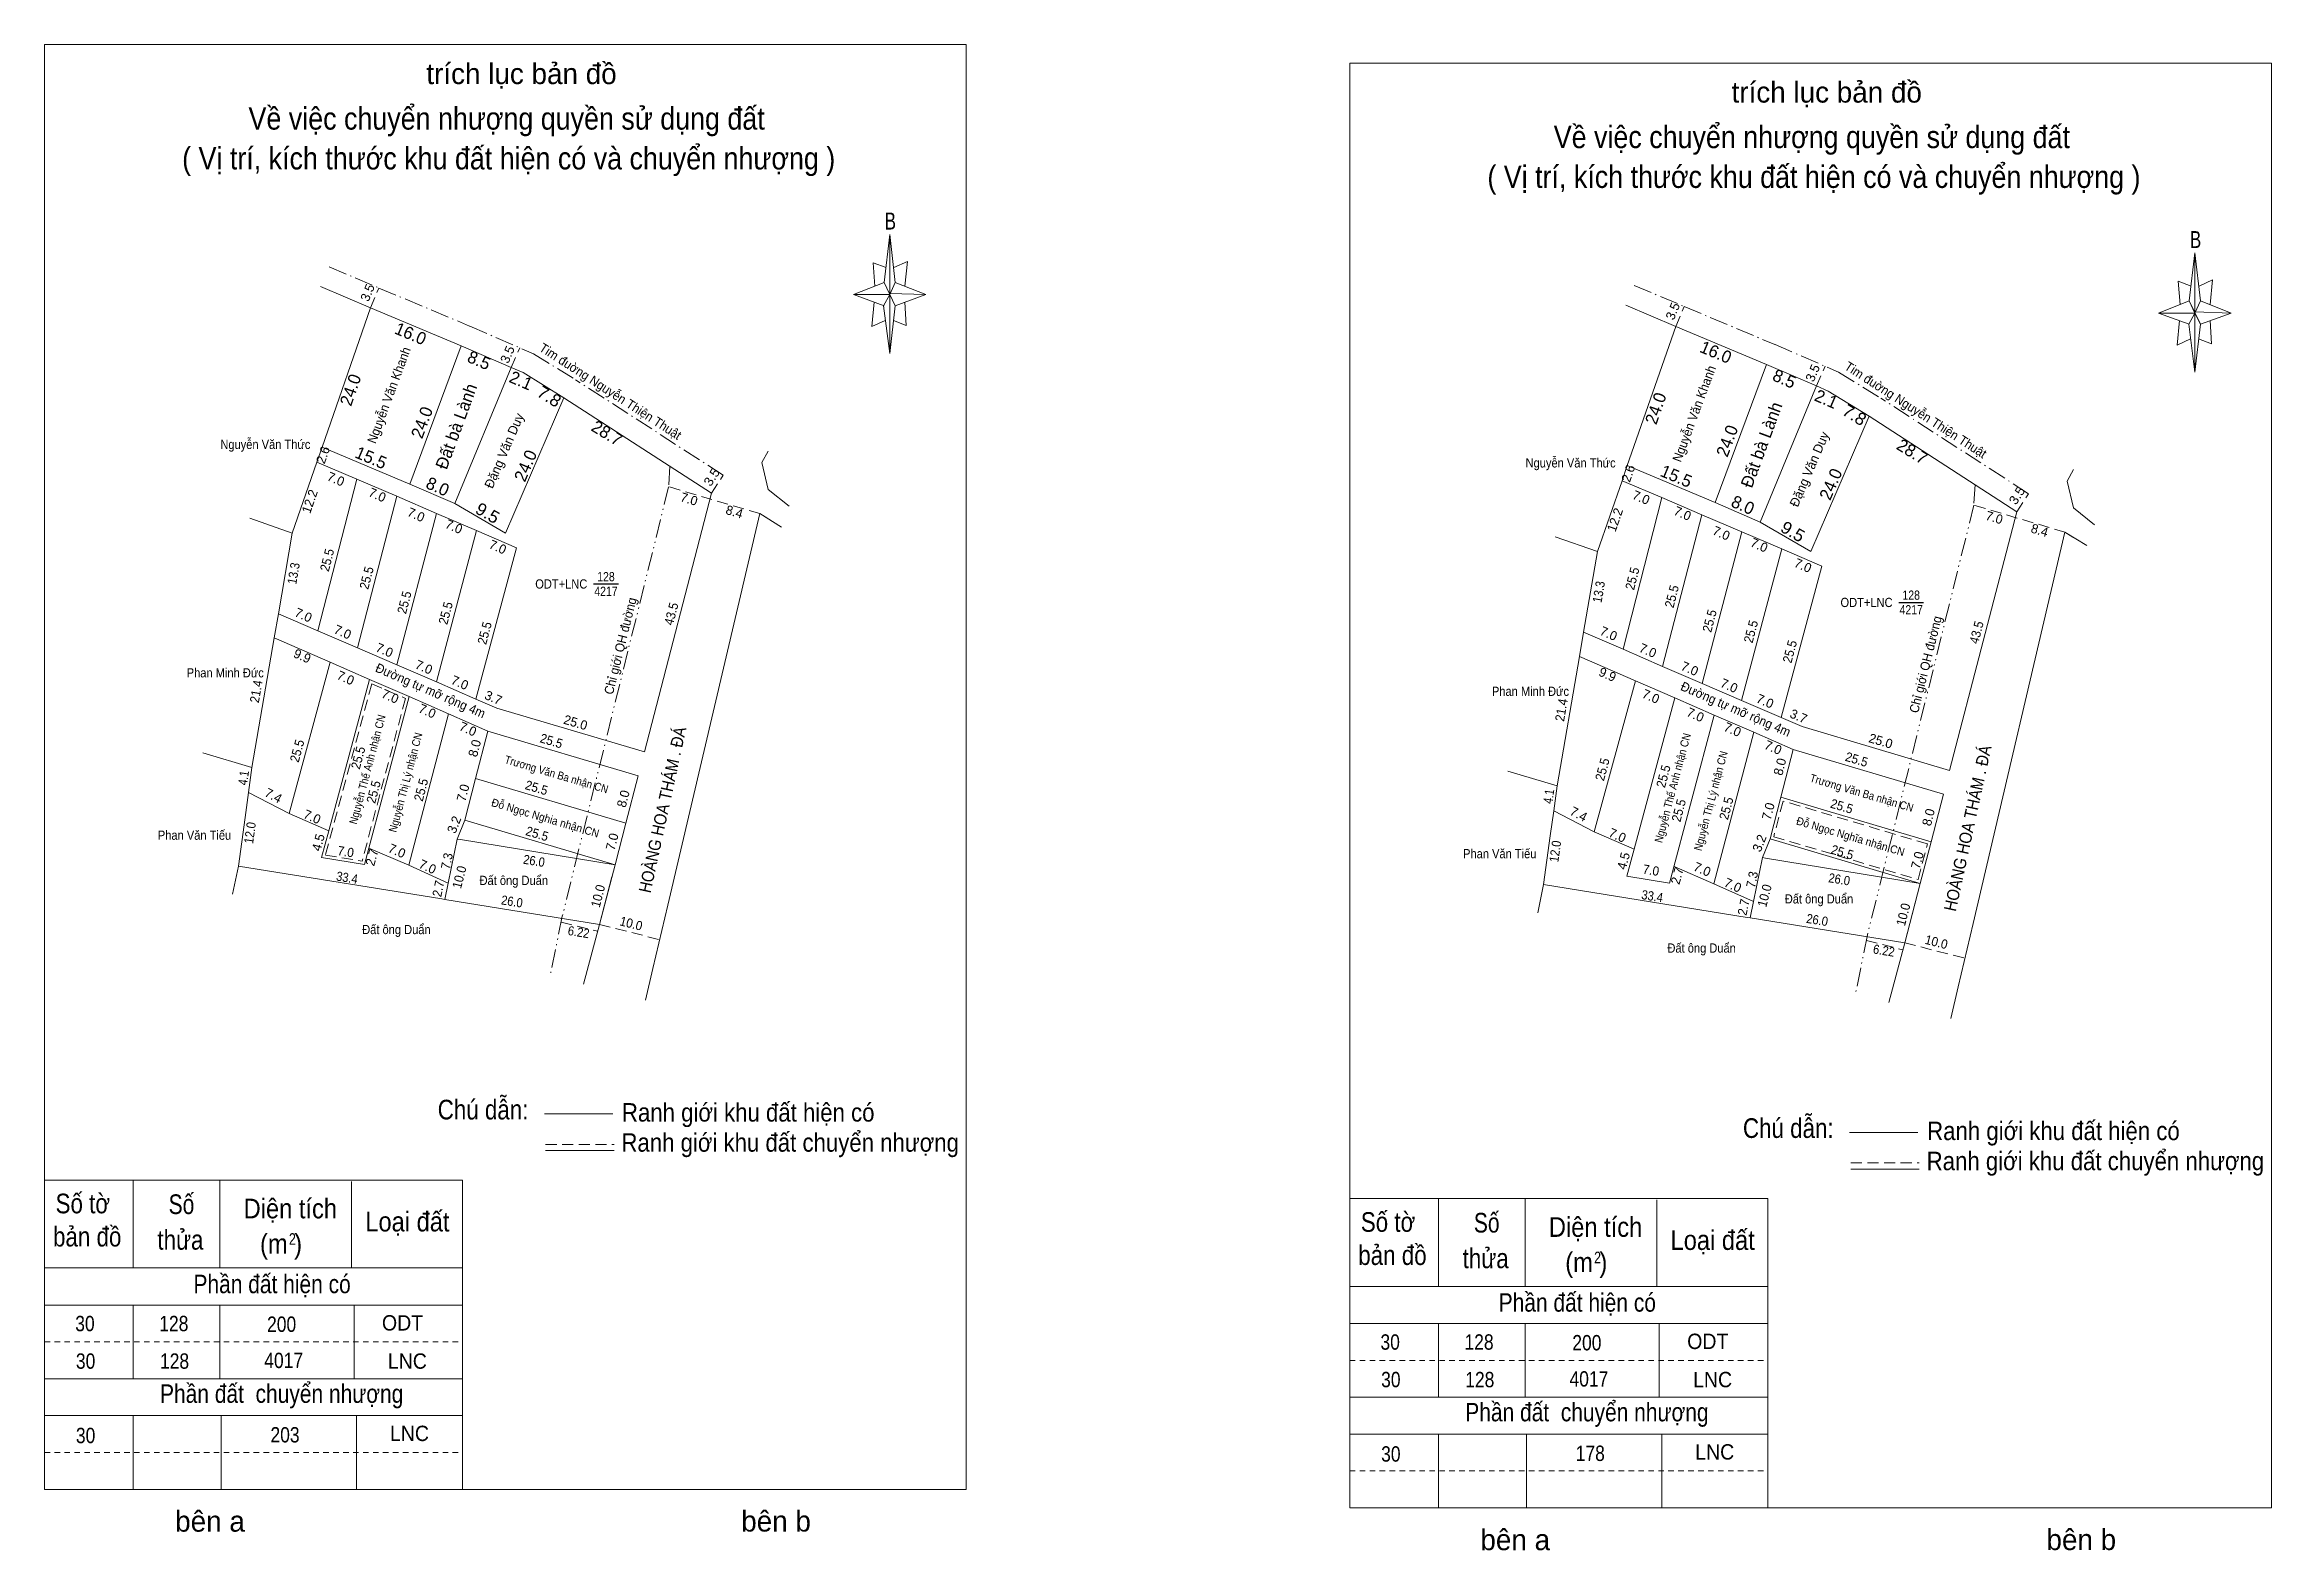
# Model space of a CAD drawing. Header units: metres. Extents: x 534994 to 536407, y 1837089 to 1837335.
# Drawn here: x 535780.6 to 536143, y 1837089.7 to 1837334.8 of the extents above; entities that cross this region are included whole.
import ezdxf
from ezdxf.enums import TextEntityAlignment as Align

# ---------------------------------------------------------------- set-up
doc = ezdxf.new("R2010")
doc.units = ezdxf.units.M
doc.header["$LTSCALE"] = 0.6
for name, pattern in [('DASH_DOUBLE_DOT', [9.2, 5, -1.2, 0.3, -1.2, 0.3, -1.2]), ('DOT_DASHED', [7.7, 5, -1.2, 0.3, -1.2]), ('MEDIUM_DASHED', [4.5, 3, -1.5]), ('SHORT_DASHED', [2.7, 1.5, -1.2])]:
    doc.linetypes.add(name, pattern=pattern)
doc.layers.add('17', color=7, linetype='Continuous', lineweight=13)
doc.layers.add('2', color=7, linetype='Continuous', lineweight=13)

msp = doc.modelspace()

# ---------------------------------------------------------------- texts
at = {"layer": '17'}
for s, height, rotation, p in [('3.5', 1.5, 67.468, (535833.8453, 1837294.1426)), ('3.5', 1.5, 67.468, (536046.2653, 1837291.1326)), ('16.0', 2, 337.248, (535839.7833, 1837286.827)), ('8.5', 2, 336.589, (535850.9127, 1837282.5008)), ('3.5', 1.5, 66.436, (535856.6154, 1837284.0652)), ('16.0', 2, 337.248, (536052.2033, 1837283.817)), ('24.0', 2, 70.81, (535831.3231, 1837278.2713)), ('2.1', 2, 336.73, (535857.7399, 1837279.2031)), ('8.5', 2, 336.589, (536063.3327, 1837279.4908)), ('3.5', 1.5, 66.436, (536069.0354, 1837281.0552)), ('Đất bà Lành', 2, 69.79, (535848.5376, 1837272.3245)), ('24.0', 2, 70.81, (536043.7431, 1837275.2613)), ('2.1', 2, 336.73, (536070.1599, 1837276.1931)), ('24.0', 2, 69.586, (535842.9441, 1837272.9562)), ('Đặng Văn Duy', 1.5, 66.682, (535856.0726, 1837268.4031)), ('Đất bà Lành', 2, 69.79, (536060.9576, 1837269.3145)), ('28.7', 2, 328.39, (535871.6009, 1837270.7162)), ('24.0', 2, 69.586, (536055.3641, 1837269.9462)), ('Đặng Văn Duy', 1.5, 66.682, (536068.4926, 1837265.3931)), ('28.7', 2, 328.39, (536084.0209, 1837267.7062)), ('2.6', 1.5, 70.731, (535826.6181, 1837267.7675)), ('15.5', 2, 337.175, (535833.3421, 1837266.6406)), ('24.0', 2, 66.682, (535859.79, 1837265.8692)), ('7.0', 1.5, 337.218, (535827.7146, 1837263.3943)), ('8.0', 2, 336.19, (535844.1713, 1837261.9487)), ('2.6', 1.5, 70.731, (536039.0381, 1837264.7575)), ('15.5', 2, 337.175, (536045.7621, 1837263.6306)), ('24.0', 2, 66.682, (536072.21, 1837262.8592)), ('12.2', 1.5, 70.807, (535824.4599, 1837260.2084)), ('7.0', 1.5, 336.727, (535834.4537, 1837260.8106)), ('7.0', 1.5, 336.663, (535840.7629, 1837257.5891)), ('7.0', 1.5, 343.5, (535885.272, 1837260.1066)), ('8.4', 1.5, 343.5, (535892.652, 1837258.0366)), ('12.2', 1.5, 70.807, (536036.8799, 1837257.1984)), ('7.0', 1.5, 337.218, (536040.1346, 1837260.3843)), ('7.0', 1.5, 336.727, (536046.8737, 1837257.8006)), ('8.0', 2, 336.19, (536056.5913, 1837258.9387)), ('7.0', 1.5, 336.844, (535846.9251, 1837255.6533)), ('7.0', 1.5, 336.663, (536053.1829, 1837254.5791)), ('7.0', 1.5, 343.5, (536097.692, 1837257.0966)), ('8.4', 1.5, 343.5, (536105.072, 1837255.0266)), ('7.0', 1.5, 336.663, (535854.0529, 1837252.3391)), ('7.0', 1.5, 336.844, (536059.3451, 1837252.6433)), ('7.0', 1.5, 336.663, (536066.4729, 1837249.3291)), ('7.0', 1.5, 336.619, (535822.4224, 1837241.258)), ('7.0', 1.5, 336.619, (535828.8124, 1837238.498)), ('7.0', 1.5, 336.619, (536034.8424, 1837238.248)), ('9.9', 1.5, 336.476, (535822.2357, 1837234.5968)), ('7.0', 1.5, 336.619, (535835.6224, 1837235.548)), ('7.0', 1.5, 336.694, (535842.0333, 1837232.7798)), ('7.0', 1.5, 336.619, (536041.2324, 1837235.488)), ('7.0', 1.5, 336.619, (536048.0424, 1837232.538)), ('7.0', 1.5, 336.436, (535829.2952, 1837231.0315)), ('7.0', 1.5, 336.619, (535847.8824, 1837230.258)), ('9.9', 1.5, 336.476, (536034.6557, 1837231.5868)), ('7.0', 1.5, 336.694, (536054.4533, 1837229.7698)), ('7.0', 1.5, 336.511, (535836.5411, 1837228.0355)), ('7.0', 1.5, 336.436, (535842.5852, 1837225.6315)), ('3.7', 1.5, 336.619, (535853.3424, 1837227.8067)), ('7.0', 1.5, 336.436, (536041.7152, 1837228.0215)), ('7.0', 1.5, 336.511, (536048.9611, 1837225.0255)), ('7.0', 1.5, 336.619, (536060.3024, 1837227.248)), ('3.7', 1.5, 336.619, (536065.7624, 1837224.7967)), ('7.0', 1.5, 336.436, (535849.1952, 1837222.7115)), ('25.0', 1.5, 343.423, (535866.796, 1837223.7435)), ('7.0', 1.5, 336.436, (536055.0052, 1837222.6215)), ('8.0', 1.5, 75.46, (535851.308, 1837220.0817)), ('7.0', 1.5, 336.436, (536061.6152, 1837219.7015)), ('25.0', 1.5, 343.423, (536079.216, 1837220.7335)), ('8.0', 1.5, 75.46, (536063.728, 1837217.0717)), ('7.4', 1.5, 332.539, (535817.4941, 1837211.9003)), ('7.0', 1.5, 75.369, (535849.4213, 1837212.8356)), ('8.0', 1.5, 75.442, (535875.4984, 1837211.8615)), ('7.0', 1.5, 336.589, (535823.852, 1837208.4173)), ('3.2', 1.5, 68.489, (535847.9539, 1837207.56)), ('7.4', 1.5, 332.539, (536029.9141, 1837208.8903)), ('7.0', 1.5, 75.369, (536061.8413, 1837209.8256)), ('8.0', 1.5, 75.442, (536087.9184, 1837208.8515)), ('4.5', 1.5, 74.906, (535825.8659, 1837204.7497)), ('7.0', 1.5, 75.427, (535873.6887, 1837204.8713)), ('7.0', 1.5, 336.589, (536036.272, 1837205.4073)), ('3.2', 1.5, 68.489, (536060.3739, 1837204.55)), ('2.7', 1.5, 74.685, (535834.5934, 1837202.3369)), ('7.0', 1.5, 336.514, (535837.6511, 1837202.8855)), ('7.0', 1.5, 335.791, (535842.6274, 1837200.3017)), ('4.5', 1.5, 74.906, (536038.2859, 1837201.7397)), ('7.0', 1.5, 336.514, (536050.0711, 1837199.8755)), ('7.0', 1.5, 75.427, (536086.1087, 1837201.8613)), ('2.7', 1.5, 74.685, (536047.0134, 1837199.3269)), ('7.0', 1.5, 335.791, (536055.0474, 1837197.2917))]:
    msp.add_text(s, height=height, rotation=rotation, dxfattribs=at).set_placement(p, align=Align.CENTER)
for s, height, rotation, width, p in [('Nguyễn Văn Khanh', 1.5, 69.586, 0.95, (535837.3416, 1837277.4784)), ('Tim đuờng Nguyễn Thiện Thuật', 1.5, 327.104, 0.95, (535872.2827, 1837277.7307)), ('Nguyễn Văn Khanh', 1.5, 69.586, 0.95, (536049.7616, 1837274.4684)), ('Tim đuờng Nguyễn Thiện Thuật', 1.5, 327.104, 0.95, (536084.7027, 1837274.7207)), ('7.8', 2, 328.368, 1.05, (535862.2106, 1837276.6701)), ('7.8', 2, 328.368, 1.05, (536074.6306, 1837273.6601)), ('3.5', 1.5, 57.127, 1.05, (535889.8037, 1837264.0029)), ('3.5', 1.5, 57.127, 1.05, (536102.2237, 1837260.9929)), ('9.5', 2, 329.986, 1.05, (535852.1998, 1837257.6814)), ('9.5', 2, 329.986, 1.05, (536064.6198, 1837254.6714)), ('25.5', 1.5, 75.626, 0.95, (535827.2997, 1837250.7238)), ('13.3', 1.5, 80.276, 0.9, (535821.8505, 1837248.6033)), ('25.5', 1.5, 75.441, 0.95, (535833.7253, 1837247.8115)), ('25.5', 1.5, 75.626, 0.95, (536039.7197, 1837247.7138)), ('25.5', 1.5, 75.299, 0.95, (535839.8722, 1837243.8197)), ('Chỉ giới QH đường', 1.5, 76.095, 0.95, (535875.0256, 1837236.7448)), ('13.3', 1.5, 80.276, 0.9, (536034.2705, 1837245.5933)), ('25.5', 1.5, 75.441, 0.95, (536046.1453, 1837244.8015)), ('25.5', 1.5, 75.141, 0.95, (535846.5969, 1837242.0777)), ('43.5', 1.5, 75.437, 0.95, (535883.3154, 1837241.9514)), ('25.5', 1.5, 75.299, 0.95, (536052.2922, 1837240.8097)), ('25.5', 1.5, 75.141, 0.95, (536059.017, 1837239.0677)), ('Chỉ giới QH đường', 1.5, 76.095, 0.95, (536087.4456, 1837233.7348)), ('25.5', 1.5, 74.999, 0.95, (535852.9312, 1837238.8259)), ('25.5', 1.5, 74.999, 0.95, (536065.3512, 1837235.8159)), ('43.5', 1.5, 75.437, 0.95, (536095.7354, 1837238.9414)), ('Đường tự mỡ rộng 4m', 1.5, 336.436, 0.95, (535843.1052, 1837228.9609)), ('21.4', 1.5, 80.287, 0.95, (535815.767, 1837229.3835)), ('Đường tự mỡ rộng 4m', 1.5, 336.436, 0.95, (536055.5252, 1837225.9509)), ('21.4', 1.5, 80.287, 0.95, (536028.187, 1837226.3735)), ('Nguyễn Thế Anh nhận CN', 1.3, 75.104, 0.9, (535833.7629, 1837216.6579)), ('HOÀNG HOA THÁM . ĐÁ', 2, 77.747, 0.9, (535882.1332, 1837210.0578)), ('25.5', 1.5, 74.792, 0.95, (535822.4188, 1837219.6483)), ('25.5', 1.5, 74.928, 0.95, (535832.3547, 1837218.53)), ('Nguyễn Thị Lý nhận CN', 1.3, 75.104, 0.9, (535839.9726, 1837214.5479)), ('25.5', 1.5, 343.413, 0.95, (535862.8659, 1837220.7421)), ('Nguyễn Thế Anh nhận CN', 1.3, 75.104, 0.9, (536046.1829, 1837213.6479)), ('Nguyễn Thị Lý nhận CN', 1.3, 75.104, 0.9, (536052.3926, 1837211.5379)), ('25.5', 1.5, 343.413, 0.95, (536075.2859, 1837217.7321)), ('HOÀNG HOA THÁM . ĐÁ', 1.999, 77.747, 0.9, (536094.5532, 1837207.0478)), ('4.1', 1.5, 82.147, 0.85, (535813.7159, 1837215.3425)), ('Trương Văn Ba nhận CN', 1.3, 343.434, 0.9, (535863.7247, 1837215.3886)), ('25.5', 1.5, 74.792, 0.95, (536034.8388, 1837216.6383)), ('25.5', 1.5, 74.928, 0.95, (536044.7747, 1837215.52)), ('Trương Văn Ba nhận CN', 1.3, 343.434, 0.9, (536076.1447, 1837212.3786)), ('25.5', 1.5, 75.092, 0.95, (535834.8584, 1837212.967)), ('25.5', 1.5, 75.255, 0.95, (535842.5935, 1837213.3091)), ('Đỗ Ngọc Nghia nhận CN', 1.3, 343.462, 0.95, (535861.905, 1837208.2984)), ('25.5', 1.5, 343.434, 0.95, (535860.4462, 1837213.1227)), ('4.1', 1.5, 82.147, 0.85, (536026.1359, 1837212.3325)), ('25.5', 1.5, 75.255, 0.95, (536055.0135, 1837210.2991)), ('25.5', 1.5, 75.092, 0.95, (536047.2784, 1837209.957)), ('Đỗ Ngọc Nghĩa nhận CN', 1.3, 343.462, 0.95, (536074.325, 1837205.2884)), ('25.5', 1.5, 343.434, 0.95, (536072.8662, 1837210.1127)), ('12.0', 1.5, 82.093, 0.9, (535814.7668, 1837206.3968)), ('25.5', 1.5, 343.462, 0.95, (535860.5465, 1837205.6336)), ('12.0', 1.5, 82.093, 0.9, (536027.1868, 1837203.3868)), ('7.0', 1.5, 350.858, 0.95, (535829.4958, 1837202.6915)), ('7.3', 1.5, 78.398, 0.95, (535846.8036, 1837201.7542)), ('26.0', 1.5, 350.726, 0.9, (535860.1391, 1837201.2079)), ('7.0', 1.5, 350.858, 0.95, (536041.9158, 1837199.6815)), ('25.5', 1.5, 343.462, 0.95, (536072.9665, 1837202.6236)), ('33.4', 1.5, 350.824, 0.9, (535829.7054, 1837198.4716)), ('2.7', 1.5, 78.232, 0.95, (535845.4102, 1837197.267)), ('10.0', 1.5, 75.466, 0.95, (535848.8223, 1837199.1018)), ('10.0', 1.5, 75.463, 0.95, (535871.3924, 1837196.0318)), ('7.3', 1.5, 78.398, 0.95, (536059.2236, 1837198.7442)), ('10.0', 1.5, 75.466, 0.95, (536061.2423, 1837196.0918)), ('26.0', 1.5, 350.726, 0.9, (536072.5591, 1837198.1979)), ('26.0', 1.5, 350.817, 0.9, (535856.5453, 1837194.5914)), ('33.4', 1.5, 350.824, 0.9, (536042.1254, 1837195.4616)), ('2.7', 1.5, 78.232, 0.95, (536057.8302, 1837194.257)), ('10.0', 1.5, 75.463, 0.95, (536083.8124, 1837193.0218)), ('6.22', 1.5, 350.821, 0.9, (535867.4004, 1837189.6123)), ('10.0', 1.5, 345.661, 0.95, (535875.8743, 1837191.0137)), ('26.0', 1.5, 350.817, 0.9, (536068.9653, 1837191.5814)), ('6.22', 1.5, 350.821, 0.9, (536079.8204, 1837186.6023)), ('10.0', 1.5, 345.661, 0.95, (536088.2943, 1837188.0037))]:
    msp.add_text(s, height=height, rotation=rotation, dxfattribs=dict(at, width=width)).set_placement(p, align=Align.CENTER)
for s, height, width, p in [('Nguyễn Văn Thức', 1.5, 0.9, (535816.53, 1837268.98)), ('Nguyễn Văn Thức', 1.5, 0.9, (536028.95, 1837265.97)), ('128', 1.5, 0.85, (535871.96, 1837247.45)), ('4217', 1.5, 0.85, (535871.96, 1837245.07)), ('128', 1.5, 0.85, (536084.38, 1837244.44)), ('4217', 1.5, 0.85, (536084.38, 1837242.06)), ('Phan Minh Đức', 1.5, 0.9, (535810, 1837231.8)), ('Phan Minh Đức', 1.5, 0.9, (536022.42, 1837228.79)), ('Phan Văn Tiếu', 1.5, 0.9, (535805, 1837205.37)), ('Phan Văn Tiếu', 1.5, 0.9, (536017.42, 1837202.36)), ('Đất ông Duẩn', 1.5, 0.9, (535856.955, 1837198.01)), ('Đất ông Duẩn', 1.5, 0.9, (536069.375, 1837195)), ('Đất ông Duẩn', 1.5, 0.9, (535837.855, 1837190.01)), ('Đất ông Duẩn', 1.5, 0.9, (536050.275, 1837187)), ('30', 2.5, 0.85, (535787.165, 1837125.38)), ('128', 2.5, 0.85, (535801.63, 1837125.38)), ('200', 2.5, 0.85, (535819.175, 1837125.27)), ('ODT', 2.5, 0.95, (535838.855, 1837125.49)), ('30', 2.5, 0.85, (535787.275, 1837119.27)), ('128', 2.5, 0.85, (535801.75, 1837119.27)), ('4017', 2.5, 0.85, (535819.51, 1837119.38)), ('LNC', 2.5, 0.95, (535839.64, 1837119.27)), ('30', 2.5, 0.85, (535999.585, 1837122.37)), ('128', 2.5, 0.85, (536014.05, 1837122.37)), ('200', 2.5, 0.85, (536031.595, 1837122.26)), ('ODT', 2.5, 0.95, (536051.275, 1837122.48)), ('30', 2.5, 0.85, (535999.695, 1837116.26)), ('128', 2.5, 0.85, (536014.17, 1837116.26)), ('4017', 2.5, 0.85, (536031.93, 1837116.37)), ('LNC', 2.5, 0.95, (536052.06, 1837116.26)), ('30', 2.5, 0.85, (535787.275, 1837107.16)), ('203', 2.5, 0.85, (535819.73, 1837107.27)), ('LNC', 2.5, 0.95, (535839.98, 1837107.5)), ('LNC', 2.5, 0.95, (536052.4, 1837104.49)), ('30', 2.5, 0.85, (535999.695, 1837104.15)), ('178', 2.5, 0.85, (536032.15, 1837104.26))]:
    msp.add_text(s, height=height, dxfattribs=dict(at, width=width)).set_placement(p, align=Align.CENTER)
at = {"layer": '17', "width": 0.9}
for p in [(535869.43, 1837246.26), (536081.85, 1837243.25)]:
    msp.add_text('ODT+LNC ', height=1.5, dxfattribs=at).set_placement(p, align=Align.RIGHT)
at = {"layer": '2'}
for s, height, p in [('trích lục bản đồ', 3.388, (535858.215, 1837328.37)), ('trích lục bản đồ', 3.388, (536070.635, 1837325.36)), ('bên a', 3.39, (535807.52, 1837092.75)), ('bên b', 3.39, (535899.645, 1837092.77)), ('bên a', 3.39, (536019.94, 1837089.74)), ('bên b', 3.39, (536112.065, 1837089.76))]:
    msp.add_text(s, height=height, dxfattribs=at).set_placement(p, align=Align.CENTER)
for s, height, width, p in [('Về việc chuyển nhượng quyền sử dụng đất', 3.63, 0.9, (535855.79, 1837320.96)), ('Về việc chuyển nhượng quyền sử dụng đất', 3.63, 0.9, (536068.21, 1837317.95)), ('( Vị trí, kích thước khu đất hiện có và chuyển nhượng )', 3.63, 0.9, (535856.13, 1837314.48)), ('( Vị trí, kích thước khu đất hiện có và chuyển nhượng )', 3.63, 0.9, (536068.55, 1837311.47)), ('B', 2.756, 0.75, (535918.24, 1837304.7)), ('B', 2.756, 0.75, (536130.66, 1837301.69)), ('Chú dẫn:', 3.2, 0.85, (535851.955, 1837159.85)), ('Ranh giới khu đất hiện có', 3, 0.9, (535895.11, 1837159.5)), ('Ranh giới khu đất chuyển nhượng', 3, 0.9, (535901.94, 1837154.6)), ('Chú dẫn:', 3.2, 0.85, (536064.375, 1837156.84)), ('Ranh giới khu đất hiện có', 3, 0.9, (536107.53, 1837156.49)), ('Ranh giới khu đất chuyển nhượng', 3, 0.9, (536114.36, 1837151.59)), ('Số tờ', 3.2, 0.85, (535786.815, 1837144.57)), ('Số', 3.2, 0.8, (535802.875, 1837144.45)), ('Diện tích', 3.2, 0.9, (535820.59, 1837143.75)), ('Loại đất', 3.2, 0.9, (535839.645, 1837141.62)), ('Số tờ', 3.2, 0.85, (535999.235, 1837141.56)), ('Số', 3.2, 0.8, (536015.295, 1837141.44)), ('Diện tích', 3.2, 0.9, (536033.01, 1837140.74)), ('bản đồ', 3.2, 0.85, (535787.535, 1837139.17)), ('thửa', 3.2, 0.85, (535802.705, 1837138.65)), ('(m )', 3.2, 0.9, (535819.08, 1837138.01)), ('2', 1.891, 0.8, (535820.92, 1837139.44)), ('bản đồ', 3.2, 0.85, (535999.955, 1837136.16)), ('Loại đất', 3.2, 0.9, (536052.065, 1837138.61)), ('thửa', 3.2, 0.85, (536015.125, 1837135.64)), ('(m )', 3.2, 0.9, (536031.5, 1837135)), ('2', 1.891, 0.8, (536033.34, 1837136.43)), ('Phần đất hiện có', 3, 0.85, (535817.625, 1837131.57)), ('Phần đất hiện có', 3, 0.85, (536030.045, 1837128.56)), ('Phần đất  chuyển nhượng', 3, 0.85, (535819.185, 1837113.72)), ('Phần đất  chuyển nhượng', 3, 0.85, (536031.605, 1837110.71))]:
    msp.add_text(s, height=height, dxfattribs=dict(at, width=width)).set_placement(p, align=Align.CENTER)

# ---------------------------------------------------------------- linework, layer by layer
at = {"layer": '17', "linetype": 'DOT_DASHED'}
for p, q in [((535826.89, 1837298.62), (535835.02, 1837295.17)), ((536039.31, 1837295.61), (536047.44, 1837292.16)), ((535835, 1837295.18), (535849.76, 1837288.99)), ((536047.42, 1837292.17), (536062.18, 1837285.98)), ((535891.05, 1837264.71), (535867.01, 1837280.26)), ((536103.47, 1837261.7), (536079.43, 1837277.25))]:
    msp.add_line(p, q, dxfattribs=at)
at = {"layer": '17'}
for p, q in [((535825.52, 1837295.4), (535833.65, 1837291.95)), ((535833.65, 1837291.95), (535825.76, 1837269.28)), ((535833.65, 1837291.95), (535848.41, 1837285.76)), ((536037.94, 1837292.39), (536046.07, 1837288.94)), ((536046.07, 1837288.94), (536038.18, 1837266.27)), ((536046.07, 1837288.94), (536060.83, 1837282.75)), ((535848.41, 1837285.76), (535840.04, 1837263.27)), ((535856.54, 1837282.24), (535858.47, 1837281.41)), ((535858.47, 1837281.41), (535865.11, 1837277.32)), ((536060.83, 1837282.75), (536052.46, 1837260.26)), ((535889.15, 1837261.77), (535865.11, 1837277.32)), ((536068.96, 1837279.23), (536070.89, 1837278.4)), ((536070.89, 1837278.4), (536077.53, 1837274.31)), ((536101.57, 1837258.76), (536077.53, 1837274.31)), ((535824.9, 1837266.82), (535820.89, 1837255.3)), ((535824.9, 1837266.82), (535825.76, 1837269.28)), ((535825.76, 1837269.28), (535840.04, 1837263.27)), ((535847.39, 1837260.09), (535840.04, 1837263.27)), ((536037.32, 1837263.81), (536033.31, 1837252.29)), ((536037.32, 1837263.81), (536038.18, 1837266.27)), ((536038.18, 1837266.27), (536052.46, 1837260.26)), ((535831.5, 1837236.61), (535837.91, 1837261.29)), ((535878.21, 1837219.66), (535889.15, 1837261.77)), ((536059.81, 1837257.08), (536052.46, 1837260.26)), ((535814.02, 1837257.7), (535820.89, 1837255.3)), ((535844.4, 1837258.49), (535837.93, 1837233.83)), ((535844.36, 1837231.06), (535850.9, 1837255.71)), ((536043.92, 1837233.6), (536050.33, 1837258.28)), ((536090.63, 1837216.65), (536101.57, 1837258.76)), ((535818.64, 1837242.17), (535820.89, 1837255.3)), ((536026.44, 1837254.69), (536033.31, 1837252.29)), ((536031.06, 1837239.16), (536033.31, 1837252.29)), ((536056.82, 1837255.48), (536050.35, 1837230.82)), ((536056.78, 1837228.05), (536063.32, 1837252.7)), ((535817.96, 1837238.23), (535818.64, 1837242.17)), ((535817.96, 1837238.23), (535814.35, 1837217.14)), ((535817.96, 1837238.23), (535827.08, 1837234.26)), ((536030.38, 1837235.22), (536031.06, 1837239.16)), ((535820.39, 1837209.65), (535827.08, 1837234.26)), ((535827.08, 1837234.26), (535833.5, 1837231.46)), ((536030.38, 1837235.22), (536026.77, 1837214.13)), ((536030.38, 1837235.22), (536039.5, 1837231.25)), ((535833.5, 1837231.46), (535826.87, 1837206.84)), ((536032.81, 1837206.64), (536039.5, 1837231.25)), ((536039.5, 1837231.25), (536045.92, 1837228.45)), ((535839.92, 1837228.67), (535832.65, 1837201.34)), ((536045.92, 1837228.45), (536039.29, 1837203.83)), ((535839.85, 1837201.21), (535846.34, 1837225.87)), ((535846.34, 1837225.87), (535852.76, 1837223.07)), ((535850.75, 1837215.32), (535852.76, 1837223.07)), ((535852.76, 1837223.07), (535877.2, 1837215.79)), ((536052.34, 1837225.66), (536045.07, 1837198.33)), ((535806.34, 1837219.54), (535814.35, 1837217.14)), ((536052.27, 1837198.2), (536058.76, 1837222.86)), ((536058.76, 1837222.86), (536065.18, 1837220.06)), ((536063.17, 1837212.31), (536065.18, 1837220.06)), ((536065.18, 1837220.06), (536089.62, 1837212.78)), ((535877.2, 1837215.79), (535875.19, 1837208.05)), ((536018.76, 1837216.53), (536026.77, 1837214.13)), ((535813.79, 1837213.08), (535813.23, 1837209.02)), ((535850.75, 1837215.32), (535848.98, 1837208.54)), ((535875.19, 1837208.05), (535850.75, 1837215.32)), ((536063.17, 1837212.31), (536061.4, 1837205.53)), ((536087.61, 1837205.04), (536063.17, 1837212.31)), ((536089.62, 1837212.78), (536087.61, 1837205.04)), ((535813.23, 1837209.02), (535812.13, 1837201.1)), ((535826.87, 1837206.84), (535820.39, 1837209.65)), ((535848.98, 1837208.54), (535847.77, 1837205.47)), ((535848.98, 1837208.54), (535873.43, 1837201.28)), ((536026.21, 1837210.07), (536025.65, 1837206.01)), ((535825.69, 1837202.46), (535826.87, 1837206.84)), ((535847.77, 1837205.47), (535846.3, 1837198.31)), ((535847.77, 1837205.47), (535848.26, 1837205.39)), ((535848.26, 1837205.39), (535873.43, 1837201.28)), ((535873.43, 1837201.28), (535875.19, 1837208.05)), ((536025.65, 1837206.01), (536024.55, 1837198.09)), ((536039.29, 1837203.83), (536032.81, 1837206.64)), ((536061.4, 1837205.53), (536060.19, 1837202.46)), ((536061.4, 1837205.53), (536085.85, 1837198.27)), ((536085.85, 1837198.27), (536087.61, 1837205.04)), ((535825.69, 1837202.46), (535832.65, 1837201.34)), ((535833.36, 1837204.03), (535839.85, 1837201.21)), ((535873.43, 1837201.28), (535870.92, 1837191.6)), ((536038.11, 1837199.45), (536039.29, 1837203.83)), ((536060.19, 1837202.46), (536058.72, 1837195.3)), ((536060.19, 1837202.46), (536060.68, 1837202.38)), ((536060.68, 1837202.38), (536085.85, 1837198.27)), ((535812.13, 1837201.1), (535811.2, 1837196.51)), ((535812.13, 1837201.1), (535845.25, 1837195.75)), ((535872.93, 1837199.34), (535870.92, 1837191.6)), ((536024.55, 1837198.09), (536023.62, 1837193.5)), ((536024.55, 1837198.09), (536057.67, 1837192.74)), ((536038.11, 1837199.45), (536045.07, 1837198.33)), ((536045.78, 1837201.02), (536052.27, 1837198.2)), ((536085.85, 1837198.27), (536083.34, 1837188.59)), ((535845.25, 1837195.75), (535845.75, 1837195.67)), ((535845.75, 1837195.67), (535870.92, 1837191.6)), ((535882.02, 1837194.74), (535879.6, 1837184.43)), ((536085.35, 1837196.33), (536083.34, 1837188.59)), ((535868.33, 1837181.87), (535870.92, 1837191.6)), ((535868.33, 1837181.87), (535870.92, 1837191.6)), ((536057.67, 1837192.74), (536058.17, 1837192.66)), ((536058.17, 1837192.66), (536083.34, 1837188.59)), ((536094.44, 1837191.73), (536092.02, 1837181.42)), ((536080.75, 1837178.86), (536083.34, 1837188.59)), ((536080.75, 1837178.86), (536083.34, 1837188.59)), ((535878.39, 1837179.29), (535879.6, 1837184.43)), ((536090.81, 1837176.28), (536092.02, 1837181.42))]:
    msp.add_line(p, q, dxfattribs=at)
at = {"layer": '17', "linetype": 'MEDIUM_DASHED'}
for p, q in [((535833.65, 1837291.95), (535834.99, 1837295.18)), ((536046.07, 1837288.94), (536047.41, 1837292.17)), ((535856.54, 1837282.24), (535857.94, 1837285.45)), ((536068.96, 1837279.23), (536070.36, 1837282.44)), ((535896.98, 1837258.45), (535882.16, 1837262.84)), ((535889.15, 1837261.77), (535891.05, 1837264.71)), ((536109.4, 1837255.44), (536094.58, 1837259.83)), ((536101.57, 1837258.76), (536103.47, 1837261.7)), ((535833.83, 1837230.77), (535826.31, 1837202.86)), ((535833.83, 1837230.77), (535839.33, 1837228.38)), ((535839.33, 1837228.38), (535832.28, 1837201.9)), ((535826.31, 1837202.86), (535832.28, 1837201.9)), ((535864.66, 1837191.98), (535870.62, 1837190.47)), ((535870.92, 1837191.6), (535880.7, 1837189.1)), ((536077.08, 1837188.97), (536083.04, 1837187.46)), ((536083.34, 1837188.59), (536093.12, 1837186.09))]:
    msp.add_line(p, q, dxfattribs=at)
at = {"layer": '17', "lineweight": 25}
for p, q in [((535869.94, 1837247.01), (535873.98, 1837247.01)), ((536082.36, 1837244), (536086.4, 1837244))]:
    msp.add_line(p, q, dxfattribs=at)
at = {"layer": '17', "linetype": 'SHORT_DASHED'}
for p, q in [((535780.59, 1837123.64), (535848.61, 1837123.64)), ((535993.01, 1837120.63), (536061.03, 1837120.63)), ((535780.59, 1837105.64), (535848.61, 1837105.64)), ((535993.01, 1837102.63), (536061.03, 1837102.63))]:
    msp.add_line(p, q, dxfattribs=at)
at = {"layer": '17', "linetype": 'DOT_DASHED'}
for points in [[(535849.8, 1837288.97), (535860.15, 1837284.49), (535866.95, 1837280.3)], [(536062.22, 1837285.96), (536072.57, 1837281.48), (536079.37, 1837277.29)]]:
    msp.add_lwpolyline(points, dxfattribs=at)
at = {"layer": '17'}
for points in [[(535848.41, 1837285.76), (535856.54, 1837282.24), (535847.39, 1837260.09)], [(536060.83, 1837282.75), (536068.96, 1837279.23), (536059.81, 1837257.08)], [(535847.39, 1837260.09), (535855.61, 1837255.28), (535865.11, 1837277.32)], [(536059.81, 1837257.08), (536068.03, 1837252.27), (536077.53, 1837274.31)], [(535825.07, 1837239.39), (535831.4, 1837264.09), (535824.9, 1837266.82)], [(535898.36, 1837268.65), (535897.35, 1837266.77), (535898.36, 1837262.41), (535901.77, 1837259.66)], [(535898.36, 1837268.65), (535897.35, 1837266.77), (535898.36, 1837262.41), (535899.19, 1837261.74)], [(535831.4, 1837264.09), (535837.91, 1837261.29), (535844.4, 1837258.49), (535850.9, 1837255.71), (535857.39, 1837252.91), (535850.79, 1837228.28)], [(536037.49, 1837236.38), (536043.82, 1837261.08), (536037.32, 1837263.81)], [(536110.78, 1837265.64), (536109.77, 1837263.76), (536110.78, 1837259.4), (536114.19, 1837256.65)], [(536110.78, 1837265.64), (536109.77, 1837263.76), (536110.78, 1837259.4), (536111.61, 1837258.73)], [(536043.82, 1837261.08), (536050.33, 1837258.28), (536056.82, 1837255.48), (536063.32, 1837252.7), (536069.81, 1837249.9), (536063.21, 1837225.27)], [(535900.53, 1837256.26), (535896.98, 1837258.45), (535882.02, 1837194.74)], [(535898.28, 1837257.65), (535896.98, 1837258.45), (535882.02, 1837194.74)], [(536112.95, 1837253.25), (536109.4, 1837255.44), (536094.44, 1837191.73)], [(536110.7, 1837254.64), (536109.4, 1837255.44), (536094.44, 1837191.73)], [(535818.64, 1837242.17), (535825.07, 1837239.39), (535831.5, 1837236.61), (535837.93, 1837233.83), (535844.36, 1837231.06), (535850.79, 1837228.28)], [(536031.06, 1837239.16), (536037.49, 1837236.38), (536043.92, 1837233.6), (536050.35, 1837230.82), (536056.78, 1837228.05), (536063.21, 1837225.27)], [(535833.5, 1837231.46), (535839.92, 1837228.67), (535846.34, 1837225.87)], [(535850.79, 1837228.28), (535854.19, 1837226.81), (535878.21, 1837219.66)], [(536045.92, 1837228.45), (536052.34, 1837225.66), (536058.76, 1837222.86)], [(536063.21, 1837225.27), (536066.61, 1837223.8), (536090.63, 1837216.65)], [(535814.35, 1837217.14), (535813.79, 1837213.08), (535820.39, 1837209.65)], [(536026.77, 1837214.13), (536026.21, 1837210.07), (536032.81, 1837206.64)], [(535845.75, 1837195.67), (535846.3, 1837198.31), (535839.85, 1837201.21)], [(536058.17, 1837192.66), (536058.72, 1837195.3), (536052.27, 1837198.2)]]:
    msp.add_lwpolyline(points, dxfattribs=at)
at = {"layer": '17', "linetype": 'DASH_DOUBLE_DOT'}
for points in [[(535882.36, 1837266.16), (535882.16, 1837262.84), (535864.85, 1837192.92), (535862.88, 1837183.26)], [(536094.78, 1837263.15), (536094.58, 1837259.83), (536077.27, 1837189.91), (536075.3, 1837180.25)]]:
    msp.add_lwpolyline(points, dxfattribs=at)
at = {"layer": '17', "linetype": 'MEDIUM_DASHED'}
msp.add_lwpolyline([(536087.01, 1837204.7), (536063.52, 1837211.68), (536062, 1837205.87), (536085.5, 1837198.9)], close=True, dxfattribs=at)
at = {"layer": '2'}
for p, q in [((535780.59, 1837334.81), (535930.59, 1837334.81)), ((535780.59, 1837099.64), (535780.59, 1837334.81)), ((535930.59, 1837334.81), (535930.59, 1837099.64)), ((535993.01, 1837331.8), (536143.01, 1837331.8)), ((535993.01, 1837096.63), (535993.01, 1837331.8)), ((536143.01, 1837331.8), (536143.01, 1837096.63)), ((535917.22, 1837296.1), (535918.14, 1837303.9)), ((536129.64, 1837293.09), (536130.56, 1837300.89)), ((535919.02, 1837296.1), (535924.02, 1837294.1)), ((535917.22, 1837292.3), (535912.22, 1837294.1)), ((535919.02, 1837292.3), (535918.14, 1837284.5)), ((535920.62, 1837292.9), (535920.82, 1837289.1)), ((536131.44, 1837293.09), (536136.44, 1837291.09)), ((535920.82, 1837289.1), (535918.74, 1837289.9)), ((536129.64, 1837289.29), (536124.64, 1837291.09)), ((536131.44, 1837289.29), (536130.56, 1837281.49)), ((536133.04, 1837289.89), (536133.24, 1837286.09)), ((536133.24, 1837286.09), (536131.16, 1837286.89)), ((535861.93, 1837160.76), (535873.06, 1837160.76)), ((536074.35, 1837157.75), (536085.48, 1837157.75)), ((535862.14, 1837154.77), (535873.27, 1837154.77)), ((536074.56, 1837151.76), (536085.69, 1837151.76)), ((535780.59, 1837149.97), (535848.61, 1837149.97)), ((535795.03, 1837149.97), (535795.03, 1837135.69)), ((535809.14, 1837149.97), (535809.14, 1837135.69)), ((535830.54, 1837149.76), (535830.54, 1837135.69)), ((535848.61, 1837149.97), (535848.61, 1837099.64)), ((535993.01, 1837146.96), (536061.03, 1837146.96)), ((536007.45, 1837146.96), (536007.45, 1837132.68)), ((536021.56, 1837146.96), (536021.56, 1837132.68)), ((536061.03, 1837146.96), (536061.03, 1837096.63)), ((536042.96, 1837146.75), (536042.96, 1837132.68)), ((535780.59, 1837135.69), (535848.61, 1837135.69)), ((535993.01, 1837132.68), (536061.03, 1837132.68)), ((535780.59, 1837129.64), (535848.61, 1837129.64)), ((535795.03, 1837129.64), (535795.03, 1837117.64)), ((535809.14, 1837129.64), (535809.14, 1837117.64)), ((535830.96, 1837129.64), (535830.96, 1837117.64)), ((535993.01, 1837126.63), (536061.03, 1837126.63)), ((536007.45, 1837126.63), (536007.45, 1837114.63)), ((536021.56, 1837126.63), (536021.56, 1837114.63)), ((536043.38, 1837126.63), (536043.38, 1837114.63)), ((535780.59, 1837117.64), (535848.61, 1837117.64)), ((535993.01, 1837114.63), (536061.03, 1837114.63)), ((535780.59, 1837111.64), (535848.61, 1837111.64)), ((535795.03, 1837111.64), (535795.03, 1837099.64)), ((535809.36, 1837111.64), (535809.36, 1837099.64)), ((535831.38, 1837111.64), (535831.38, 1837099.64)), ((535993.01, 1837108.63), (536061.03, 1837108.63)), ((536007.45, 1837108.63), (536007.45, 1837096.63)), ((536021.78, 1837108.63), (536021.78, 1837096.63)), ((536043.8, 1837108.63), (536043.8, 1837096.63)), ((535780.59, 1837099.64), (535930.59, 1837099.64)), ((535993.01, 1837096.63), (536143.01, 1837096.63))]:
    msp.add_line(p, q, dxfattribs=at)
at = {"layer": '2', "linetype": 'MEDIUM_DASHED'}
for p, q in [((535862.14, 1837155.77), (535873.27, 1837155.77)), ((536074.56, 1837152.76), (536085.69, 1837152.76))]:
    msp.add_line(p, q, dxfattribs=at)
at = {"layer": '2'}
for points in [[(535918.14, 1837303.9), (535919.02, 1837296.1), (535918.14, 1837294.1)], [(536130.56, 1837300.89), (536131.44, 1837293.09), (536130.56, 1837291.09)], [(535918.14, 1837294.1), (535912.22, 1837294.1), (535917.22, 1837296.1), (535919.02, 1837292.3), (535924.02, 1837294.1), (535918.14, 1837294.3)], [(535918.14, 1837294.1), (535918.14, 1837284.5), (535917.14, 1837292.3)], [(536130.56, 1837291.09), (536124.64, 1837291.09), (536129.64, 1837293.09), (536131.44, 1837289.29), (536136.44, 1837291.09), (536130.56, 1837291.29)], [(536130.56, 1837291.09), (536130.56, 1837281.49), (536129.56, 1837289.29)]]:
    msp.add_lwpolyline(points, close=True, dxfattribs=at)
for points in [[(535917.54, 1837298.5), (535915.42, 1837299.3), (535915.74, 1837295.5)], [(535918.82, 1837298.5), (535921.02, 1837299.5), (535920.62, 1837295.5)], [(535918.14, 1837294.1), (535917.22, 1837296.1), (535912.22, 1837294.1)], [(536129.96, 1837295.49), (536127.84, 1837296.29), (536128.16, 1837292.49)], [(536131.24, 1837295.49), (536133.44, 1837296.49), (536133.04, 1837292.49)], [(535915.62, 1837292.9), (535915.22, 1837288.9), (535917.42, 1837289.9)], [(535918.14, 1837294.1), (535919.02, 1837292.3), (535924.02, 1837294.1)], [(536130.56, 1837291.09), (536129.64, 1837293.09), (536124.64, 1837291.09)], [(536128.04, 1837289.89), (536127.64, 1837285.89), (536129.84, 1837286.89)], [(536130.56, 1837291.09), (536131.44, 1837289.29), (536136.44, 1837291.09)]]:
    msp.add_lwpolyline(points, dxfattribs=at)

msp.set_redraw_order([(e.dxf.handle, doc.entitydb.next_handle()) for e in msp.query("TEXT MTEXT ATTDEF DIMENSION ARC_DIMENSION")])  # texts and dimensions are drawn at this point

doc.saveas('drawing.dxf')
